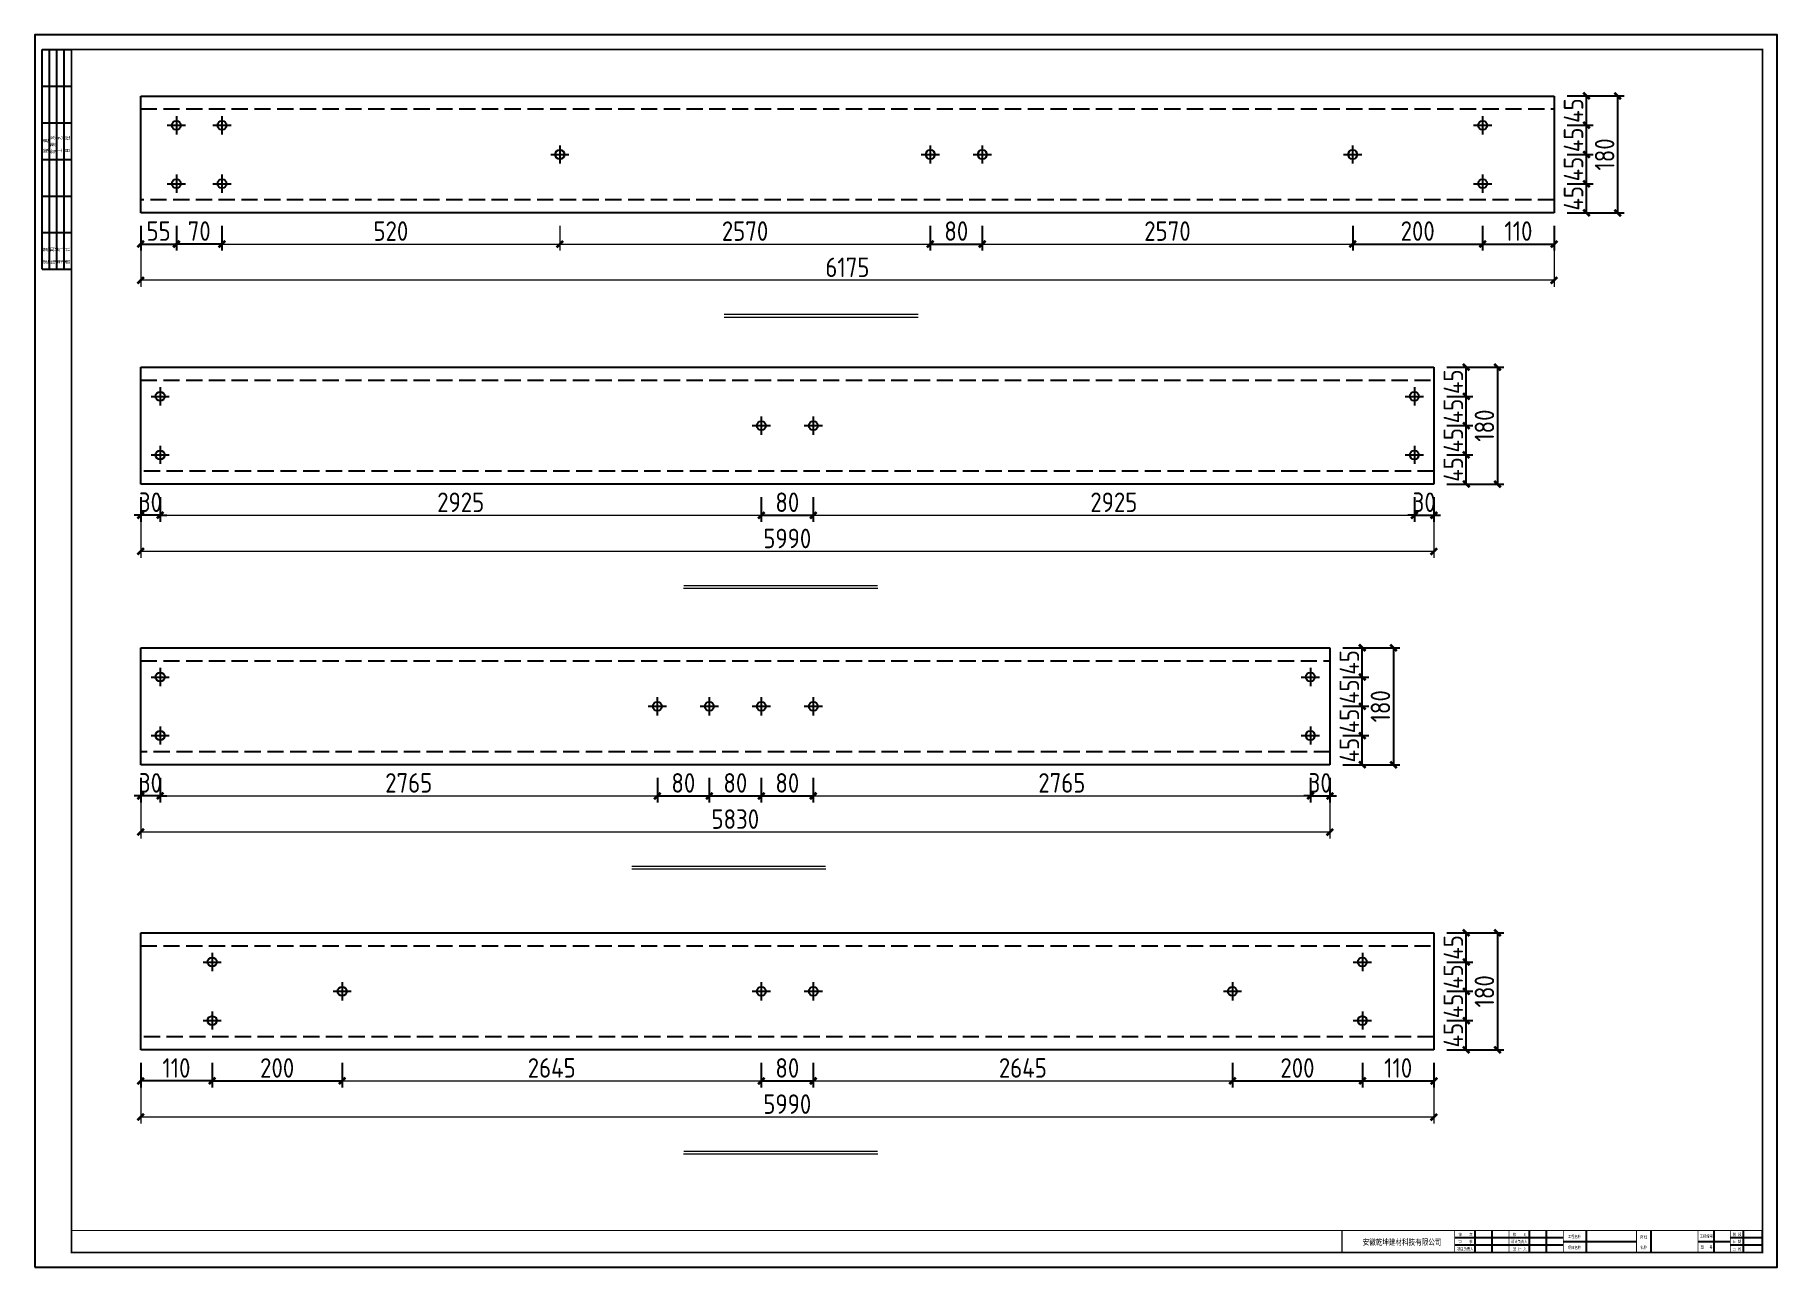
# Model space of a CAD drawing. Extents: x -196983 to 471790, y -783661 to 190401.
# Drawn here: x 317265 to 344076, y -125581 to -106617 of the extents above; entities that cross this region are included whole.
import ezdxf

# ---------------------------------------------------------------- set-up
doc = ezdxf.new("R2010")
doc.units = 0
doc.header["$LTSCALE"] = 1000
doc.header["$MEASUREMENT"] = 0
doc.linetypes.add('DASH', pattern=[0.35, 0.25, -0.1])
doc.layers.add('_TCH_MASK', color=7, linetype='Continuous')
doc.layers.add('PUB_TITLE', color=4, linetype='Continuous')
doc.styles.get("Standard").update_dxf_attribs({"font": 'gbenor.shx', "bigfont": 'gbcbig.shx'})
doc.styles.add('图框', font='')
doc.styles.get('图框').set_extended_font_data('SimSun')
doc.dimstyles.get("Standard").update_dxf_attribs({"dimscale": 100, "dimtxt": 3.5, "dimasz": 1, "dimexe": 2.5, "dimexo": 3, "dimgap": 1.5, "dimtad": 1, "dimdec": 0, "dimzin": 0, "dimdsep": 46, "dimtxsty": 'Standard', "dimblk": 'ARCHTICK', "dimcen": 0.09, "dimadec": 0, "dimazin": 0, "dimtfac": 1, "dimtdec": 0, "dimtix": 1, "dimtmove": 2, "dimatfit": 3, "dimfxl": 1, "dimtolj": 1, "dimtzin": 0, "dimarcsym": 0})

msp = doc.modelspace()

# ---------------------------------------------------------------- texts
at = {"layer": '_TCH_MASK', "lineweight": 15, "char_height": 300, "attachment_point": 5}
for s, insert in [('\\A1;520', (322743.6, -109637.4)), ('\\A1;2570', (328193.6, -109637.4)), ('\\A1;2570', (334693.6, -109637.4)), ('\\A1;6175', (329768.6, -110194.5)), ('\\A1;2925', (323818.6, -113810.2)), ('\\A1;2925', (333868.6, -113810.2)), ('\\A1;5990', (328843.6, -114367.4)), ('\\A1;2765', (323018.6, -118128.7)), ('\\A1;2765', (333068.6, -118128.7)), ('\\A1;5830', (328043.6, -118685.8)), ('\\A1;2645', (325218.6, -122514.5)), ('\\A1;2645', (332468.6, -122514.5)), ('\\A1;5990', (328843.6, -123071.7))]:
    msp.add_mtext(s, dxfattribs=dict(at, insert=insert))

# ---------------------------------------------------------------- blocks, each defined once
blk = doc.blocks.new('_ArchTick')
at = {"color": 0, "linetype": 'ByBlock', "const_width": 0.4}
blk.add_lwpolyline([(-0.5, -0.5), (0.5, 0.5)], dxfattribs=at)
blk = doc.blocks.new('*D1322')
at = {"layer": '_TCH_MASK', "color": 0, "lineweight": -2}
for p, q in [((318894, -109558), (318894, -109937)), ((319444, -109558), (319444, -109937)), ((318894, -109837), (319444, -109837))]:
    blk.add_line(p, q, dxfattribs=at)
at = {"layer": 'Defpoints', "color": 0}
for p in [(318894, -109358), (319444, -109358), (319444, -109837)]:
    blk.add_point(p, dxfattribs=at)
at = {"layer": '_TCH_MASK', "color": 0, "lineweight": -2, "xscale": 100, "yscale": 100, "zscale": 100, "rotation": 180}
blk.add_blockref('_ArchTick', (318894, -109837), dxfattribs=at)
at = {"layer": '_TCH_MASK', "color": 0, "lineweight": -2, "xscale": 100, "yscale": 100, "zscale": 100}
blk.add_blockref('_ArchTick', (319444, -109837), dxfattribs=at)
at = {"layer": '_TCH_MASK', "color": 0, "lineweight": 15, "insert": (319169, -109637), "char_height": 300, "attachment_point": 5}
blk.add_mtext('\\A1;55', dxfattribs=at)
blk = doc.blocks.new('*D1323')
at = {"layer": '_TCH_MASK', "color": 0, "lineweight": -2}
for p, q in [((331044, -109558), (331044, -109937)), ((331844, -109558), (331844, -109937)), ((331044, -109837), (331844, -109837))]:
    blk.add_line(p, q, dxfattribs=at)
at = {"layer": 'Defpoints', "color": 0}
for p in [(331044, -109358), (331844, -109358), (331844, -109837)]:
    blk.add_point(p, dxfattribs=at)
at = {"layer": '_TCH_MASK', "color": 0, "lineweight": -2, "xscale": 100, "yscale": 100, "zscale": 100, "rotation": 180}
blk.add_blockref('_ArchTick', (331044, -109837), dxfattribs=at)
at = {"layer": '_TCH_MASK', "color": 0, "lineweight": -2, "xscale": 100, "yscale": 100, "zscale": 100}
blk.add_blockref('_ArchTick', (331844, -109837), dxfattribs=at)
at = {"layer": '_TCH_MASK', "color": 0, "lineweight": 15, "insert": (331444, -109637), "char_height": 300, "attachment_point": 5}
blk.add_mtext('\\A1;80', dxfattribs=at)
blk = doc.blocks.new('*D1324')
at = {"layer": '_TCH_MASK', "color": 0, "lineweight": -2}
for p, q in [((337544, -109558), (337544, -109937)), ((339544, -109558), (339544, -109937)), ((337544, -109837), (339544, -109837))]:
    blk.add_line(p, q, dxfattribs=at)
at = {"layer": 'Defpoints', "color": 0}
for p in [(337544, -109358), (339544, -109358), (339544, -109837)]:
    blk.add_point(p, dxfattribs=at)
at = {"layer": '_TCH_MASK', "color": 0, "lineweight": -2, "xscale": 100, "yscale": 100, "zscale": 100, "rotation": 180}
blk.add_blockref('_ArchTick', (337544, -109837), dxfattribs=at)
at = {"layer": '_TCH_MASK', "color": 0, "lineweight": -2, "xscale": 100, "yscale": 100, "zscale": 100}
blk.add_blockref('_ArchTick', (339544, -109837), dxfattribs=at)
at = {"layer": '_TCH_MASK', "color": 0, "lineweight": 15, "insert": (338544, -109637), "char_height": 300, "attachment_point": 5}
blk.add_mtext('\\A1;200', dxfattribs=at)
blk = doc.blocks.new('*D1430')
at = {"layer": '_TCH_MASK', "color": 0, "lineweight": -2}
for p, q in [((339544, -109558), (339544, -109937)), ((340644, -109558), (340644, -109937)), ((339544, -109837), (340644, -109837))]:
    blk.add_line(p, q, dxfattribs=at)
at = {"layer": 'Defpoints', "color": 0}
for p in [(339544, -109358), (340644, -109358), (340644, -109837)]:
    blk.add_point(p, dxfattribs=at)
at = {"layer": '_TCH_MASK', "color": 0, "lineweight": -2, "xscale": 100, "yscale": 100, "zscale": 100, "rotation": 180}
blk.add_blockref('_ArchTick', (339544, -109837), dxfattribs=at)
at = {"layer": '_TCH_MASK', "color": 0, "lineweight": -2, "xscale": 100, "yscale": 100, "zscale": 100}
blk.add_blockref('_ArchTick', (340644, -109837), dxfattribs=at)
at = {"layer": '_TCH_MASK', "color": 0, "lineweight": 15, "insert": (340094, -109637), "char_height": 300, "attachment_point": 5}
blk.add_mtext('\\A1;110', dxfattribs=at)
blk = doc.blocks.new('*D1325')
at = {"layer": '_TCH_MASK', "color": 0, "lineweight": -2}
for p, q in [((340844, -108908), (341242, -108908)), ((341142, -109358), (341142, -108908)), ((340844, -109358), (341242, -109358))]:
    blk.add_line(p, q, dxfattribs=at)
at = {"layer": 'Defpoints', "color": 0}
for p in [(340644, -108908), (341142, -108908), (340644, -109358)]:
    blk.add_point(p, dxfattribs=at)
at = {"layer": '_TCH_MASK', "color": 0, "lineweight": -2, "xscale": 100, "yscale": 100, "zscale": 100}
for p, rotation in [((341142, -108908), 90), ((341142, -109358), 270)]:
    blk.add_blockref('_ArchTick', p, dxfattribs=dict(at, rotation=rotation))
at = {"layer": '_TCH_MASK', "color": 0, "lineweight": 15, "insert": (340942, -109133), "char_height": 300, "attachment_point": 5, "rotation": 90}
blk.add_mtext('\\A1;45', dxfattribs=at)
blk = doc.blocks.new('*D1431')
at = {"layer": '_TCH_MASK', "color": 0, "lineweight": -2}
for p, q in [((340844, -108458), (341242, -108458)), ((341142, -108908), (341142, -108458)), ((340844, -108908), (341242, -108908))]:
    blk.add_line(p, q, dxfattribs=at)
at = {"layer": 'Defpoints', "color": 0}
for p in [(340644, -108458), (341142, -108458), (340644, -108908)]:
    blk.add_point(p, dxfattribs=at)
at = {"layer": '_TCH_MASK', "color": 0, "lineweight": -2, "xscale": 100, "yscale": 100, "zscale": 100}
for p, rotation in [((341142, -108458), 90), ((341142, -108908), 270)]:
    blk.add_blockref('_ArchTick', p, dxfattribs=dict(at, rotation=rotation))
at = {"layer": '_TCH_MASK', "color": 0, "lineweight": 15, "insert": (340942, -108683), "char_height": 300, "attachment_point": 5, "rotation": 90}
blk.add_mtext('\\A1;45', dxfattribs=at)
blk = doc.blocks.new('*D1432')
at = {"layer": '_TCH_MASK', "color": 0, "lineweight": -2}
for p, q in [((340844, -108008), (341242, -108008)), ((341142, -108458), (341142, -108008)), ((340844, -108458), (341242, -108458))]:
    blk.add_line(p, q, dxfattribs=at)
at = {"layer": 'Defpoints', "color": 0}
for p in [(340644, -108008), (341142, -108008), (340644, -108458)]:
    blk.add_point(p, dxfattribs=at)
at = {"layer": '_TCH_MASK', "color": 0, "lineweight": -2, "xscale": 100, "yscale": 100, "zscale": 100}
for p, rotation in [((341142, -108008), 90), ((341142, -108458), 270)]:
    blk.add_blockref('_ArchTick', p, dxfattribs=dict(at, rotation=rotation))
at = {"layer": '_TCH_MASK', "color": 0, "lineweight": 15, "insert": (340942, -108233), "char_height": 300, "attachment_point": 5, "rotation": 90}
blk.add_mtext('\\A1;45', dxfattribs=at)
blk = doc.blocks.new('*D1433')
at = {"layer": '_TCH_MASK', "color": 0, "lineweight": -2}
for p, q in [((340844, -107558), (341242, -107558)), ((341142, -108008), (341142, -107558)), ((340844, -108008), (341242, -108008))]:
    blk.add_line(p, q, dxfattribs=at)
at = {"layer": 'Defpoints', "color": 0}
for p in [(340644, -107558), (341142, -107558), (340644, -108008)]:
    blk.add_point(p, dxfattribs=at)
at = {"layer": '_TCH_MASK', "color": 0, "lineweight": -2, "xscale": 100, "yscale": 100, "zscale": 100}
for p, rotation in [((341142, -107558), 90), ((341142, -108008), 270)]:
    blk.add_blockref('_ArchTick', p, dxfattribs=dict(at, rotation=rotation))
at = {"layer": '_TCH_MASK', "color": 0, "lineweight": 15, "insert": (340942, -107783), "char_height": 300, "attachment_point": 5, "rotation": 90}
blk.add_mtext('\\A1;45', dxfattribs=at)
blk = doc.blocks.new('*D1434')
at = {"layer": '_TCH_MASK', "color": 0, "lineweight": -2}
for p, q in [((340844, -107558), (341721, -107558)), ((341621, -107558), (341621, -109358)), ((340844, -109358), (341721, -109358))]:
    blk.add_line(p, q, dxfattribs=at)
at = {"layer": 'Defpoints', "color": 0}
for p in [(340644, -107558), (340644, -109358), (341621, -109358)]:
    blk.add_point(p, dxfattribs=at)
at = {"layer": '_TCH_MASK', "color": 0, "lineweight": -2, "xscale": 100, "yscale": 100, "zscale": 100}
for p, rotation in [((341621, -107558), 90), ((341621, -109358), 270)]:
    blk.add_blockref('_ArchTick', p, dxfattribs=dict(at, rotation=rotation))
at = {"layer": '_TCH_MASK', "color": 0, "lineweight": 15, "insert": (341421, -108458), "char_height": 300, "attachment_point": 5, "rotation": 90}
blk.add_mtext('\\A1;180', dxfattribs=at)
blk = doc.blocks.new('*D1326')
at = {"layer": '_TCH_MASK', "color": 0, "lineweight": -2}
for p, q in [((319444, -109558), (319444, -109937)), ((320144, -109558), (320144, -109937)), ((320144, -109837), (319444, -109837))]:
    blk.add_line(p, q, dxfattribs=at)
at = {"layer": 'Defpoints', "color": 0}
for p in [(319444, -109358), (320144, -109358), (319444, -109837)]:
    blk.add_point(p, dxfattribs=at)
at = {"layer": '_TCH_MASK', "color": 0, "lineweight": -2, "xscale": 100, "yscale": 100, "zscale": 100, "rotation": 180}
blk.add_blockref('_ArchTick', (319444, -109837), dxfattribs=at)
at = {"layer": '_TCH_MASK', "color": 0, "lineweight": -2, "xscale": 100, "yscale": 100, "zscale": 100}
blk.add_blockref('_ArchTick', (320144, -109837), dxfattribs=at)
at = {"layer": '_TCH_MASK', "color": 0, "lineweight": 15, "insert": (319794, -109637), "char_height": 300, "attachment_point": 5}
blk.add_mtext('\\A1;70', dxfattribs=at)
blk = doc.blocks.new('*D1317')
at = {"layer": '_TCH_MASK', "color": 0, "lineweight": -2}
for p, q in [((328444, -113731), (328444, -114110)), ((329244, -113731), (329244, -114110)), ((328444, -114010), (329244, -114010))]:
    blk.add_line(p, q, dxfattribs=at)
at = {"layer": 'Defpoints', "color": 0}
for p in [(328444, -113531), (329244, -113531), (329244, -114010)]:
    blk.add_point(p, dxfattribs=at)
at = {"layer": '_TCH_MASK', "color": 0, "lineweight": -2, "xscale": 100, "yscale": 100, "zscale": 100, "rotation": 180}
blk.add_blockref('_ArchTick', (328444, -114010), dxfattribs=at)
at = {"layer": '_TCH_MASK', "color": 0, "lineweight": -2, "xscale": 100, "yscale": 100, "zscale": 100}
blk.add_blockref('_ArchTick', (329244, -114010), dxfattribs=at)
at = {"layer": '_TCH_MASK', "color": 0, "lineweight": 15, "insert": (328844, -113810), "char_height": 300, "attachment_point": 5}
blk.add_mtext('\\A1;80', dxfattribs=at)
blk = doc.blocks.new('*D1425')
at = {"layer": '_TCH_MASK', "color": 0, "lineweight": -2}
for p, q in [((338494, -113731), (338494, -114110)), ((338794, -113731), (338794, -114110)), ((338494, -114010), (338394, -114010)), ((338494, -114010), (338794, -114010)), ((338794, -114010), (338894, -114010))]:
    blk.add_line(p, q, dxfattribs=at)
at = {"layer": 'Defpoints', "color": 0}
for p in [(338494, -113531), (338794, -113531), (338794, -114010)]:
    blk.add_point(p, dxfattribs=at)
at = {"layer": '_TCH_MASK', "color": 0, "lineweight": -2, "xscale": 100, "yscale": 100, "zscale": 100}
blk.add_blockref('_ArchTick', (338494, -114010), dxfattribs=at)
at = {"layer": '_TCH_MASK', "color": 0, "lineweight": -2, "xscale": 100, "yscale": 100, "zscale": 100, "rotation": 180}
blk.add_blockref('_ArchTick', (338794, -114010), dxfattribs=at)
at = {"layer": '_TCH_MASK', "color": 0, "lineweight": 15, "insert": (338644, -113810), "char_height": 300, "attachment_point": 5}
blk.add_mtext('\\A1;30', dxfattribs=at)
blk = doc.blocks.new('*D1318')
at = {"layer": '_TCH_MASK', "color": 0, "lineweight": -2}
for p, q in [((338994, -113081), (339392, -113081)), ((339292, -113531), (339292, -113081)), ((338994, -113531), (339392, -113531))]:
    blk.add_line(p, q, dxfattribs=at)
at = {"layer": 'Defpoints', "color": 0}
for p in [(338794, -113081), (339292, -113081), (338794, -113531)]:
    blk.add_point(p, dxfattribs=at)
at = {"layer": '_TCH_MASK', "color": 0, "lineweight": -2, "xscale": 100, "yscale": 100, "zscale": 100}
for p, rotation in [((339292, -113081), 90), ((339292, -113531), 270)]:
    blk.add_blockref('_ArchTick', p, dxfattribs=dict(at, rotation=rotation))
at = {"layer": '_TCH_MASK', "color": 0, "lineweight": 15, "insert": (339092, -113306), "char_height": 300, "attachment_point": 5, "rotation": 90}
blk.add_mtext('\\A1;45', dxfattribs=at)
blk = doc.blocks.new('*D1426')
at = {"layer": '_TCH_MASK', "color": 0, "lineweight": -2}
for p, q in [((338994, -112631), (339392, -112631)), ((339292, -113081), (339292, -112631)), ((338994, -113081), (339392, -113081))]:
    blk.add_line(p, q, dxfattribs=at)
at = {"layer": 'Defpoints', "color": 0}
for p in [(338794, -112631), (339292, -112631), (338794, -113081)]:
    blk.add_point(p, dxfattribs=at)
at = {"layer": '_TCH_MASK', "color": 0, "lineweight": -2, "xscale": 100, "yscale": 100, "zscale": 100}
for p, rotation in [((339292, -112631), 90), ((339292, -113081), 270)]:
    blk.add_blockref('_ArchTick', p, dxfattribs=dict(at, rotation=rotation))
at = {"layer": '_TCH_MASK', "color": 0, "lineweight": 15, "insert": (339092, -112856), "char_height": 300, "attachment_point": 5, "rotation": 90}
blk.add_mtext('\\A1;45', dxfattribs=at)
blk = doc.blocks.new('*D1427')
at = {"layer": '_TCH_MASK', "color": 0, "lineweight": -2}
for p, q in [((338994, -112181), (339392, -112181)), ((339292, -112631), (339292, -112181)), ((338994, -112631), (339392, -112631))]:
    blk.add_line(p, q, dxfattribs=at)
at = {"layer": 'Defpoints', "color": 0}
for p in [(338794, -112181), (339292, -112181), (338794, -112631)]:
    blk.add_point(p, dxfattribs=at)
at = {"layer": '_TCH_MASK', "color": 0, "lineweight": -2, "xscale": 100, "yscale": 100, "zscale": 100}
for p, rotation in [((339292, -112181), 90), ((339292, -112631), 270)]:
    blk.add_blockref('_ArchTick', p, dxfattribs=dict(at, rotation=rotation))
at = {"layer": '_TCH_MASK', "color": 0, "lineweight": 15, "insert": (339092, -112406), "char_height": 300, "attachment_point": 5, "rotation": 90}
blk.add_mtext('\\A1;45', dxfattribs=at)
blk = doc.blocks.new('*D1428')
at = {"layer": '_TCH_MASK', "color": 0, "lineweight": -2}
for p, q in [((338994, -111731), (339392, -111731)), ((339292, -112181), (339292, -111731)), ((338994, -112181), (339392, -112181))]:
    blk.add_line(p, q, dxfattribs=at)
at = {"layer": 'Defpoints', "color": 0}
for p in [(338794, -111731), (339292, -111731), (338794, -112181)]:
    blk.add_point(p, dxfattribs=at)
at = {"layer": '_TCH_MASK', "color": 0, "lineweight": -2, "xscale": 100, "yscale": 100, "zscale": 100}
for p, rotation in [((339292, -111731), 90), ((339292, -112181), 270)]:
    blk.add_blockref('_ArchTick', p, dxfattribs=dict(at, rotation=rotation))
at = {"layer": '_TCH_MASK', "color": 0, "lineweight": 15, "insert": (339092, -111956), "char_height": 300, "attachment_point": 5, "rotation": 90}
blk.add_mtext('\\A1;45', dxfattribs=at)
blk = doc.blocks.new('*D1429')
at = {"layer": '_TCH_MASK', "color": 0, "lineweight": -2}
for p, q in [((338994, -111731), (339871, -111731)), ((339771, -111731), (339771, -113531)), ((338994, -113531), (339871, -113531))]:
    blk.add_line(p, q, dxfattribs=at)
at = {"layer": 'Defpoints', "color": 0}
for p in [(338794, -111731), (338794, -113531), (339771, -113531)]:
    blk.add_point(p, dxfattribs=at)
at = {"layer": '_TCH_MASK', "color": 0, "lineweight": -2, "xscale": 100, "yscale": 100, "zscale": 100}
for p, rotation in [((339771, -111731), 90), ((339771, -113531), 270)]:
    blk.add_blockref('_ArchTick', p, dxfattribs=dict(at, rotation=rotation))
at = {"layer": '_TCH_MASK', "color": 0, "lineweight": 15, "insert": (339571, -112631), "char_height": 300, "attachment_point": 5, "rotation": 90}
blk.add_mtext('\\A1;180', dxfattribs=at)
blk = doc.blocks.new('*D1319')
at = {"layer": '_TCH_MASK', "color": 0, "lineweight": -2}
for p, q in [((318894, -113731), (318894, -114110)), ((319194, -113731), (319194, -114110)), ((318894, -114010), (318794, -114010)), ((319194, -114010), (318894, -114010)), ((319194, -114010), (319294, -114010))]:
    blk.add_line(p, q, dxfattribs=at)
at = {"layer": 'Defpoints', "color": 0}
for p in [(318894, -113531), (319194, -113531), (318894, -114010)]:
    blk.add_point(p, dxfattribs=at)
at = {"layer": '_TCH_MASK', "color": 0, "lineweight": -2, "xscale": 100, "yscale": 100, "zscale": 100}
blk.add_blockref('_ArchTick', (318894, -114010), dxfattribs=at)
at = {"layer": '_TCH_MASK', "color": 0, "lineweight": -2, "xscale": 100, "yscale": 100, "zscale": 100, "rotation": 180}
blk.add_blockref('_ArchTick', (319194, -114010), dxfattribs=at)
at = {"layer": '_TCH_MASK', "color": 0, "lineweight": 15, "insert": (319044, -113810), "char_height": 300, "attachment_point": 5}
blk.add_mtext('\\A1;30', dxfattribs=at)
blk = doc.blocks.new('*D1327')
at = {"layer": '_TCH_MASK', "color": 0, "lineweight": -2}
for p, q in [((327644, -118050), (327644, -118429)), ((328444, -118050), (328444, -118429)), ((327644, -118329), (328444, -118329))]:
    blk.add_line(p, q, dxfattribs=at)
at = {"layer": 'Defpoints', "color": 0}
for p in [(327644, -117850), (328444, -117850), (328444, -118329)]:
    blk.add_point(p, dxfattribs=at)
at = {"layer": '_TCH_MASK', "color": 0, "lineweight": -2, "xscale": 100, "yscale": 100, "zscale": 100, "rotation": 180}
blk.add_blockref('_ArchTick', (327644, -118329), dxfattribs=at)
at = {"layer": '_TCH_MASK', "color": 0, "lineweight": -2, "xscale": 100, "yscale": 100, "zscale": 100}
blk.add_blockref('_ArchTick', (328444, -118329), dxfattribs=at)
at = {"layer": '_TCH_MASK', "color": 0, "lineweight": 15, "insert": (328044, -118129), "char_height": 300, "attachment_point": 5}
blk.add_mtext('\\A1;80', dxfattribs=at)
blk = doc.blocks.new('*D1435')
at = {"layer": '_TCH_MASK', "color": 0, "lineweight": -2}
for p, q in [((336894, -118050), (336894, -118429)), ((337194, -118050), (337194, -118429)), ((336894, -118329), (336794, -118329)), ((336894, -118329), (337194, -118329)), ((337194, -118329), (337294, -118329))]:
    blk.add_line(p, q, dxfattribs=at)
at = {"layer": 'Defpoints', "color": 0}
for p in [(336894, -117850), (337194, -117850), (337194, -118329)]:
    blk.add_point(p, dxfattribs=at)
at = {"layer": '_TCH_MASK', "color": 0, "lineweight": -2, "xscale": 100, "yscale": 100, "zscale": 100}
blk.add_blockref('_ArchTick', (336894, -118329), dxfattribs=at)
at = {"layer": '_TCH_MASK', "color": 0, "lineweight": -2, "xscale": 100, "yscale": 100, "zscale": 100, "rotation": 180}
blk.add_blockref('_ArchTick', (337194, -118329), dxfattribs=at)
at = {"layer": '_TCH_MASK', "color": 0, "lineweight": 15, "insert": (337044, -118129), "char_height": 300, "attachment_point": 5}
blk.add_mtext('\\A1;30', dxfattribs=at)
blk = doc.blocks.new('*D1328')
at = {"layer": '_TCH_MASK', "color": 0, "lineweight": -2}
for p, q in [((337394, -117400), (337792, -117400)), ((337692, -117850), (337692, -117400)), ((337394, -117850), (337792, -117850))]:
    blk.add_line(p, q, dxfattribs=at)
at = {"layer": 'Defpoints', "color": 0}
for p in [(337194, -117400), (337692, -117400), (337194, -117850)]:
    blk.add_point(p, dxfattribs=at)
at = {"layer": '_TCH_MASK', "color": 0, "lineweight": -2, "xscale": 100, "yscale": 100, "zscale": 100}
for p, rotation in [((337692, -117400), 90), ((337692, -117850), 270)]:
    blk.add_blockref('_ArchTick', p, dxfattribs=dict(at, rotation=rotation))
at = {"layer": '_TCH_MASK', "color": 0, "lineweight": 15, "insert": (337492, -117625), "char_height": 300, "attachment_point": 5, "rotation": 90}
blk.add_mtext('\\A1;45', dxfattribs=at)
blk = doc.blocks.new('*D1436')
at = {"layer": '_TCH_MASK', "color": 0, "lineweight": -2}
for p, q in [((337394, -116950), (337792, -116950)), ((337692, -117400), (337692, -116950)), ((337394, -117400), (337792, -117400))]:
    blk.add_line(p, q, dxfattribs=at)
at = {"layer": 'Defpoints', "color": 0}
for p in [(337194, -116950), (337692, -116950), (337194, -117400)]:
    blk.add_point(p, dxfattribs=at)
at = {"layer": '_TCH_MASK', "color": 0, "lineweight": -2, "xscale": 100, "yscale": 100, "zscale": 100}
for p, rotation in [((337692, -116950), 90), ((337692, -117400), 270)]:
    blk.add_blockref('_ArchTick', p, dxfattribs=dict(at, rotation=rotation))
at = {"layer": '_TCH_MASK', "color": 0, "lineweight": 15, "insert": (337492, -117175), "char_height": 300, "attachment_point": 5, "rotation": 90}
blk.add_mtext('\\A1;45', dxfattribs=at)
blk = doc.blocks.new('*D1437')
at = {"layer": '_TCH_MASK', "color": 0, "lineweight": -2}
for p, q in [((337394, -116500), (337792, -116500)), ((337692, -116950), (337692, -116500)), ((337394, -116950), (337792, -116950))]:
    blk.add_line(p, q, dxfattribs=at)
at = {"layer": 'Defpoints', "color": 0}
for p in [(337194, -116500), (337692, -116500), (337194, -116950)]:
    blk.add_point(p, dxfattribs=at)
at = {"layer": '_TCH_MASK', "color": 0, "lineweight": -2, "xscale": 100, "yscale": 100, "zscale": 100}
for p, rotation in [((337692, -116500), 90), ((337692, -116950), 270)]:
    blk.add_blockref('_ArchTick', p, dxfattribs=dict(at, rotation=rotation))
at = {"layer": '_TCH_MASK', "color": 0, "lineweight": 15, "insert": (337492, -116725), "char_height": 300, "attachment_point": 5, "rotation": 90}
blk.add_mtext('\\A1;45', dxfattribs=at)
blk = doc.blocks.new('*D1438')
at = {"layer": '_TCH_MASK', "color": 0, "lineweight": -2}
for p, q in [((337394, -116050), (337792, -116050)), ((337692, -116500), (337692, -116050)), ((337394, -116500), (337792, -116500))]:
    blk.add_line(p, q, dxfattribs=at)
at = {"layer": 'Defpoints', "color": 0}
for p in [(337194, -116050), (337692, -116050), (337194, -116500)]:
    blk.add_point(p, dxfattribs=at)
at = {"layer": '_TCH_MASK', "color": 0, "lineweight": -2, "xscale": 100, "yscale": 100, "zscale": 100}
for p, rotation in [((337692, -116050), 90), ((337692, -116500), 270)]:
    blk.add_blockref('_ArchTick', p, dxfattribs=dict(at, rotation=rotation))
at = {"layer": '_TCH_MASK', "color": 0, "lineweight": 15, "insert": (337492, -116275), "char_height": 300, "attachment_point": 5, "rotation": 90}
blk.add_mtext('\\A1;45', dxfattribs=at)
blk = doc.blocks.new('*D1439')
at = {"layer": '_TCH_MASK', "color": 0, "lineweight": -2}
for p, q in [((337394, -116050), (338271, -116050)), ((338171, -116050), (338171, -117850)), ((337394, -117850), (338271, -117850))]:
    blk.add_line(p, q, dxfattribs=at)
at = {"layer": 'Defpoints', "color": 0}
for p in [(337194, -116050), (337194, -117850), (338171, -117850)]:
    blk.add_point(p, dxfattribs=at)
at = {"layer": '_TCH_MASK', "color": 0, "lineweight": -2, "xscale": 100, "yscale": 100, "zscale": 100}
for p, rotation in [((338171, -116050), 90), ((338171, -117850), 270)]:
    blk.add_blockref('_ArchTick', p, dxfattribs=dict(at, rotation=rotation))
at = {"layer": '_TCH_MASK', "color": 0, "lineweight": 15, "insert": (337971, -116950), "char_height": 300, "attachment_point": 5, "rotation": 90}
blk.add_mtext('\\A1;180', dxfattribs=at)
blk = doc.blocks.new('*D1329')
at = {"layer": '_TCH_MASK', "color": 0, "lineweight": -2}
for p, q in [((318894, -118050), (318894, -118429)), ((319194, -118050), (319194, -118429)), ((318894, -118329), (318794, -118329)), ((319194, -118329), (318894, -118329)), ((319194, -118329), (319294, -118329))]:
    blk.add_line(p, q, dxfattribs=at)
at = {"layer": 'Defpoints', "color": 0}
for p in [(318894, -117850), (319194, -117850), (318894, -118329)]:
    blk.add_point(p, dxfattribs=at)
at = {"layer": '_TCH_MASK', "color": 0, "lineweight": -2, "xscale": 100, "yscale": 100, "zscale": 100}
blk.add_blockref('_ArchTick', (318894, -118329), dxfattribs=at)
at = {"layer": '_TCH_MASK', "color": 0, "lineweight": -2, "xscale": 100, "yscale": 100, "zscale": 100, "rotation": 180}
blk.add_blockref('_ArchTick', (319194, -118329), dxfattribs=at)
at = {"layer": '_TCH_MASK', "color": 0, "lineweight": 15, "insert": (319044, -118129), "char_height": 300, "attachment_point": 5}
blk.add_mtext('\\A1;30', dxfattribs=at)
blk = doc.blocks.new('*D1330')
at = {"layer": '_TCH_MASK', "color": 0, "lineweight": -2}
for p, q in [((326844, -118050), (326844, -118429)), ((327644, -118050), (327644, -118429)), ((326844, -118329), (327644, -118329))]:
    blk.add_line(p, q, dxfattribs=at)
at = {"layer": 'Defpoints', "color": 0}
for p in [(326844, -117850), (327644, -117850), (327644, -118329)]:
    blk.add_point(p, dxfattribs=at)
at = {"layer": '_TCH_MASK', "color": 0, "lineweight": -2, "xscale": 100, "yscale": 100, "zscale": 100, "rotation": 180}
blk.add_blockref('_ArchTick', (326844, -118329), dxfattribs=at)
at = {"layer": '_TCH_MASK', "color": 0, "lineweight": -2, "xscale": 100, "yscale": 100, "zscale": 100}
blk.add_blockref('_ArchTick', (327644, -118329), dxfattribs=at)
at = {"layer": '_TCH_MASK', "color": 0, "lineweight": 15, "insert": (327244, -118129), "char_height": 300, "attachment_point": 5}
blk.add_mtext('\\A1;80', dxfattribs=at)
blk = doc.blocks.new('*D1331')
at = {"layer": '_TCH_MASK', "color": 0, "lineweight": -2}
for p, q in [((328444, -118050), (328444, -118429)), ((329244, -118050), (329244, -118429)), ((328444, -118329), (329244, -118329))]:
    blk.add_line(p, q, dxfattribs=at)
at = {"layer": 'Defpoints', "color": 0}
for p in [(328444, -117850), (329244, -117850), (329244, -118329)]:
    blk.add_point(p, dxfattribs=at)
at = {"layer": '_TCH_MASK', "color": 0, "lineweight": -2, "xscale": 100, "yscale": 100, "zscale": 100, "rotation": 180}
blk.add_blockref('_ArchTick', (328444, -118329), dxfattribs=at)
at = {"layer": '_TCH_MASK', "color": 0, "lineweight": -2, "xscale": 100, "yscale": 100, "zscale": 100}
blk.add_blockref('_ArchTick', (329244, -118329), dxfattribs=at)
at = {"layer": '_TCH_MASK', "color": 0, "lineweight": 15, "insert": (328844, -118129), "char_height": 300, "attachment_point": 5}
blk.add_mtext('\\A1;80', dxfattribs=at)
blk = doc.blocks.new('*D1332')
at = {"layer": '_TCH_MASK', "color": 0, "lineweight": -2}
for p, q in [((319994, -122436), (319994, -122815)), ((321994, -122436), (321994, -122815)), ((319994, -122715), (321994, -122715))]:
    blk.add_line(p, q, dxfattribs=at)
at = {"layer": 'Defpoints', "color": 0}
for p in [(319994, -122236), (321994, -122236), (321994, -122715)]:
    blk.add_point(p, dxfattribs=at)
at = {"layer": '_TCH_MASK', "color": 0, "lineweight": -2, "xscale": 100, "yscale": 100, "zscale": 100, "rotation": 180}
blk.add_blockref('_ArchTick', (319994, -122715), dxfattribs=at)
at = {"layer": '_TCH_MASK', "color": 0, "lineweight": -2, "xscale": 100, "yscale": 100, "zscale": 100}
blk.add_blockref('_ArchTick', (321994, -122715), dxfattribs=at)
at = {"layer": '_TCH_MASK', "color": 0, "lineweight": 15, "insert": (320994, -122515), "char_height": 300, "attachment_point": 5}
blk.add_mtext('\\A1;200', dxfattribs=at)
blk = doc.blocks.new('*D1333')
at = {"layer": '_TCH_MASK', "color": 0, "lineweight": -2}
for p, q in [((328444, -122436), (328444, -122815)), ((329244, -122436), (329244, -122815)), ((328444, -122715), (329244, -122715))]:
    blk.add_line(p, q, dxfattribs=at)
at = {"layer": 'Defpoints', "color": 0}
for p in [(328444, -122236), (329244, -122236), (329244, -122715)]:
    blk.add_point(p, dxfattribs=at)
at = {"layer": '_TCH_MASK', "color": 0, "lineweight": -2, "xscale": 100, "yscale": 100, "zscale": 100, "rotation": 180}
blk.add_blockref('_ArchTick', (328444, -122715), dxfattribs=at)
at = {"layer": '_TCH_MASK', "color": 0, "lineweight": -2, "xscale": 100, "yscale": 100, "zscale": 100}
blk.add_blockref('_ArchTick', (329244, -122715), dxfattribs=at)
at = {"layer": '_TCH_MASK', "color": 0, "lineweight": 15, "insert": (328844, -122515), "char_height": 300, "attachment_point": 5}
blk.add_mtext('\\A1;80', dxfattribs=at)
blk = doc.blocks.new('*D1334')
at = {"layer": '_TCH_MASK', "color": 0, "lineweight": -2}
for p, q in [((335694, -122436), (335694, -122815)), ((337694, -122436), (337694, -122815)), ((335694, -122715), (337694, -122715))]:
    blk.add_line(p, q, dxfattribs=at)
at = {"layer": 'Defpoints', "color": 0}
for p in [(335694, -122236), (337694, -122236), (337694, -122715)]:
    blk.add_point(p, dxfattribs=at)
at = {"layer": '_TCH_MASK', "color": 0, "lineweight": -2, "xscale": 100, "yscale": 100, "zscale": 100, "rotation": 180}
blk.add_blockref('_ArchTick', (335694, -122715), dxfattribs=at)
at = {"layer": '_TCH_MASK', "color": 0, "lineweight": -2, "xscale": 100, "yscale": 100, "zscale": 100}
blk.add_blockref('_ArchTick', (337694, -122715), dxfattribs=at)
at = {"layer": '_TCH_MASK', "color": 0, "lineweight": 15, "insert": (336694, -122515), "char_height": 300, "attachment_point": 5}
blk.add_mtext('\\A1;200', dxfattribs=at)
blk = doc.blocks.new('*D1440')
at = {"layer": '_TCH_MASK', "color": 0, "lineweight": -2}
for p, q in [((337694, -122436), (337694, -122815)), ((338794, -122436), (338794, -122815)), ((337694, -122715), (338794, -122715))]:
    blk.add_line(p, q, dxfattribs=at)
at = {"layer": 'Defpoints', "color": 0}
for p in [(337694, -122236), (338794, -122236), (338794, -122715)]:
    blk.add_point(p, dxfattribs=at)
at = {"layer": '_TCH_MASK', "color": 0, "lineweight": -2, "xscale": 100, "yscale": 100, "zscale": 100, "rotation": 180}
blk.add_blockref('_ArchTick', (337694, -122715), dxfattribs=at)
at = {"layer": '_TCH_MASK', "color": 0, "lineweight": -2, "xscale": 100, "yscale": 100, "zscale": 100}
blk.add_blockref('_ArchTick', (338794, -122715), dxfattribs=at)
at = {"layer": '_TCH_MASK', "color": 0, "lineweight": 15, "insert": (338244, -122515), "char_height": 300, "attachment_point": 5}
blk.add_mtext('\\A1;110', dxfattribs=at)
blk = doc.blocks.new('*D1335')
at = {"layer": '_TCH_MASK', "color": 0, "lineweight": -2}
for p, q in [((338994, -121786), (339392, -121786)), ((339292, -122236), (339292, -121786)), ((338994, -122236), (339392, -122236))]:
    blk.add_line(p, q, dxfattribs=at)
at = {"layer": 'Defpoints', "color": 0}
for p in [(338794, -121786), (339292, -121786), (338794, -122236)]:
    blk.add_point(p, dxfattribs=at)
at = {"layer": '_TCH_MASK', "color": 0, "lineweight": -2, "xscale": 100, "yscale": 100, "zscale": 100}
for p, rotation in [((339292, -121786), 90), ((339292, -122236), 270)]:
    blk.add_blockref('_ArchTick', p, dxfattribs=dict(at, rotation=rotation))
at = {"layer": '_TCH_MASK', "color": 0, "lineweight": 15, "insert": (339092, -122011), "char_height": 300, "attachment_point": 5, "rotation": 90}
blk.add_mtext('\\A1;45', dxfattribs=at)
blk = doc.blocks.new('*D1441')
at = {"layer": '_TCH_MASK', "color": 0, "lineweight": -2}
for p, q in [((338994, -121336), (339392, -121336)), ((339292, -121786), (339292, -121336)), ((338994, -121786), (339392, -121786))]:
    blk.add_line(p, q, dxfattribs=at)
at = {"layer": 'Defpoints', "color": 0}
for p in [(338794, -121336), (339292, -121336), (338794, -121786)]:
    blk.add_point(p, dxfattribs=at)
at = {"layer": '_TCH_MASK', "color": 0, "lineweight": -2, "xscale": 100, "yscale": 100, "zscale": 100}
for p, rotation in [((339292, -121336), 90), ((339292, -121786), 270)]:
    blk.add_blockref('_ArchTick', p, dxfattribs=dict(at, rotation=rotation))
at = {"layer": '_TCH_MASK', "color": 0, "lineweight": 15, "insert": (339092, -121561), "char_height": 300, "attachment_point": 5, "rotation": 90}
blk.add_mtext('\\A1;45', dxfattribs=at)
blk = doc.blocks.new('*D1442')
at = {"layer": '_TCH_MASK', "color": 0, "lineweight": -2}
for p, q in [((338994, -120886), (339392, -120886)), ((339292, -121336), (339292, -120886)), ((338994, -121336), (339392, -121336))]:
    blk.add_line(p, q, dxfattribs=at)
at = {"layer": 'Defpoints', "color": 0}
for p in [(338794, -120886), (339292, -120886), (338794, -121336)]:
    blk.add_point(p, dxfattribs=at)
at = {"layer": '_TCH_MASK', "color": 0, "lineweight": -2, "xscale": 100, "yscale": 100, "zscale": 100}
for p, rotation in [((339292, -120886), 90), ((339292, -121336), 270)]:
    blk.add_blockref('_ArchTick', p, dxfattribs=dict(at, rotation=rotation))
at = {"layer": '_TCH_MASK', "color": 0, "lineweight": 15, "insert": (339092, -121111), "char_height": 300, "attachment_point": 5, "rotation": 90}
blk.add_mtext('\\A1;45', dxfattribs=at)
blk = doc.blocks.new('*D1443')
at = {"layer": '_TCH_MASK', "color": 0, "lineweight": -2}
for p, q in [((338994, -120436), (339392, -120436)), ((339292, -120886), (339292, -120436)), ((338994, -120886), (339392, -120886))]:
    blk.add_line(p, q, dxfattribs=at)
at = {"layer": 'Defpoints', "color": 0}
for p in [(338794, -120436), (339292, -120436), (338794, -120886)]:
    blk.add_point(p, dxfattribs=at)
at = {"layer": '_TCH_MASK', "color": 0, "lineweight": -2, "xscale": 100, "yscale": 100, "zscale": 100}
for p, rotation in [((339292, -120436), 90), ((339292, -120886), 270)]:
    blk.add_blockref('_ArchTick', p, dxfattribs=dict(at, rotation=rotation))
at = {"layer": '_TCH_MASK', "color": 0, "lineweight": 15, "insert": (339092, -120661), "char_height": 300, "attachment_point": 5, "rotation": 90}
blk.add_mtext('\\A1;45', dxfattribs=at)
blk = doc.blocks.new('*D1444')
at = {"layer": '_TCH_MASK', "color": 0, "lineweight": -2}
for p, q in [((338994, -120436), (339871, -120436)), ((339771, -120436), (339771, -122236)), ((338994, -122236), (339871, -122236))]:
    blk.add_line(p, q, dxfattribs=at)
at = {"layer": 'Defpoints', "color": 0}
for p in [(338794, -120436), (338794, -122236), (339771, -122236)]:
    blk.add_point(p, dxfattribs=at)
at = {"layer": '_TCH_MASK', "color": 0, "lineweight": -2, "xscale": 100, "yscale": 100, "zscale": 100}
for p, rotation in [((339771, -120436), 90), ((339771, -122236), 270)]:
    blk.add_blockref('_ArchTick', p, dxfattribs=dict(at, rotation=rotation))
at = {"layer": '_TCH_MASK', "color": 0, "lineweight": 15, "insert": (339571, -121336), "char_height": 300, "attachment_point": 5, "rotation": 90}
blk.add_mtext('\\A1;180', dxfattribs=at)
blk = doc.blocks.new('*D1336')
at = {"layer": '_TCH_MASK', "color": 0, "lineweight": -2}
for p, q in [((318894, -122436), (318894, -122815)), ((319994, -122436), (319994, -122815)), ((319994, -122715), (318894, -122715))]:
    blk.add_line(p, q, dxfattribs=at)
at = {"layer": 'Defpoints', "color": 0}
for p in [(318894, -122236), (319994, -122236), (318894, -122715)]:
    blk.add_point(p, dxfattribs=at)
at = {"layer": '_TCH_MASK', "color": 0, "lineweight": -2, "xscale": 100, "yscale": 100, "zscale": 100, "rotation": 180}
blk.add_blockref('_ArchTick', (318894, -122715), dxfattribs=at)
at = {"layer": '_TCH_MASK', "color": 0, "lineweight": -2, "xscale": 100, "yscale": 100, "zscale": 100}
blk.add_blockref('_ArchTick', (319994, -122715), dxfattribs=at)
at = {"layer": '_TCH_MASK', "color": 0, "lineweight": 15, "insert": (319444, -122515), "char_height": 300, "attachment_point": 5}
blk.add_mtext('\\A1;110', dxfattribs=at)
blk = doc.blocks.new('$titleblk$00000095')
for p, q in [((-150, 20), (-150, 0)), ((-150, 20), (0, 20)), ((-150, 15), (-75, 15)), ((-125, 20), (-125, 0)), ((-100, 20), (-100, 0)), ((-75, 20), (-75, 0)), ((-75, 20), (-75, 0)), ((-75, 15), (0, 15)), ((-50, 20), (-50, 0)), ((-25, 20), (-25, 0)), ((0, 20), (0, 0)), ((-150, 10), (-75, 10)), ((-150, 5), (-75, 5)), ((-75, 10), (0, 10)), ((-75, 5), (0, 5))]:
    blk.add_line(p, q)
at = {"width": 0.8}
for s, p in [('建   筑', (-146.4, 15.6)), ('结   构', (-146.4, 10.9)), ('给 排 水', (-71, 10.9)), ('暖  通', (-70.3, 15.7)), ('通   讯', (-146.4, 0.9)), ('电   气', (-146.4, 5.6)), ('工   艺', (-70.3, 6.1)), ('自   控', (-70.3, 1.2))]:
    blk.add_text(s, height=3.51, dxfattribs=at).set_placement(p)
blk = doc.blocks.new('新块')
for p, q in [((-8240, 400), (-8240, 1000)), ((-7780, 400), (-7780, 1000)), ((-6760, 400), (-6760, 1000)), ((-6300, 400), (-6300, 1000)), ((-5200, 400), (-5200, 1000)), ((-3440, 400), (-3440, 1000)), ((-1720, 400), (-1720, 1000)), ((-920, 400), (-920, 1000)), ((-400, 400), (-400, 1000)), ((-5840, 800), (-8800, 800)), ((-5840, 600), (-8800, 600)), ((-5840, 700), (-3840, 700)), ((-2160, 700), (-1280, 700)), ((-400, 800), (-1280, 800)), ((-400, 600), (-1280, 600))]:
    blk.add_line(p, q)
for points, const_width in [([(-11880, 400), (-11880, 1000), (-400, 1000)], 32), ([(-8800, 400), (-8800, 1000)], 20), ([(-7320, 400), (-7320, 1000)], 20), ([(-5840, 400), (-5840, 1000)], 20), ([(-3840, 400), (-3840, 1000)], 20), ([(-2160, 400), (-2160, 1000)], 20), ([(-1280, 400), (-1280, 1000)], 20)]:
    blk.add_lwpolyline(points, dxfattribs=dict(const_width=const_width))
at = {"layer": 'PUB_TITLE'}
blk.add_lwpolyline([(-47560, 0), (0, 0), (0, 33640), (-47560, 33640)], close=True, dxfattribs=at)
at = {"layer": 'PUB_TITLE', "const_width": 40}
blk.add_lwpolyline([(-46560, 400), (-400, 400), (-400, 33240), (-46560, 33240)], close=True, dxfattribs=at)
at = {"layer": 'PUB_TITLE', "const_width": 32}
blk.add_lwpolyline([(-400, 1000), (-46560, 1000)], dxfattribs=at)
at = {"layer": 'PUB_TITLE', "xscale": 40, "yscale": 40, "zscale": 40, "rotation": 90}
blk.add_blockref('$titleblk$00000095', (-46560, 33240), dxfattribs=at)
at = {"style": '图框', "width": 0.8}
for s, height, p in [('安徽乾坤建材科技有限公司', 160, (-11315, 604)), ('项目负责人', 80, (-8739, 457)), ('审    核', 80, (-8702, 659)), ('审    定', 80, (-8701, 854)), ('设计负责人', 80, (-7265, 659)), ('校    对', 80, (-7217, 851)), ('设 计 人', 80, (-7213, 457)), ('项目名称', 80, (-5712, 494)), ('工程名称', 80, (-5712, 794)), ('名称', 80, (-3732, 498)), ('图纸', 80, (-3732, 778)), ('工程编号', 80, (-2112, 803)), ('图   号', 80, (-2098, 504)), ('比 例', 80, (-1211, 457)), ('阶 段', 80, (-1205, 851)), ('日 期', 80, (-1212, 659))]:
    blk.add_text(s, height=height, dxfattribs=at).set_placement(p)
for tag, p in [('审定人', (-8147, 838)), ('校对', (-6621, 837)), ('阶段', (-810, 832)), ('项目负责人', (-8228, 444)), ('审核人', (-8147, 641)), ('设计负责人', (-6745, 649)), ('设计人', (-6659, 447)), ('项目名称', (-5026, 479)), ('工程名称', (-5026, 781)), ('图名', (-3347, 649)), ('图号', (-1657, 502)), ('日期', (-905, 632)), ('比例', (-810, 446))]:
    blk.add_attdef(tag, p, '', height=120)

# ---------------------------------------------------------------- dimensions: what is measured, and where the dimension line sits
at = {"layer": '_TCH_MASK', "lineweight": 15}
for base, p1, p2, picture, middle in [((341142.1, -107558.5), (340643.6, -108008.5), (340643.6, -107558.5), '*D1433', (340942.1, -107783.5)), ((341621.2, -109358.5), (340643.6, -107558.5), (340643.6, -109358.5), '*D1434', (341421.2, -108458.5)), ((341142.1, -108008.5), (340643.6, -108458.5), (340643.6, -108008.5), '*D1432', (340942.1, -108233.5)), ((341142.1, -108458.5), (340643.6, -108908.5), (340643.6, -108458.5), '*D1431', (340942.1, -108683.5)), ((341142.1, -108908.5), (340643.6, -109358.5), (340643.6, -108908.5), '*D1325', (340942.1, -109133.5)), ((339292.1, -111731.3), (338793.6, -112181.3), (338793.6, -111731.3), '*D1428', (339092.1, -111956.3)), ((339771.2, -113531.3), (338793.6, -111731.3), (338793.6, -113531.3), '*D1429', (339571.2, -112631.3)), ((339292.1, -112181.3), (338793.6, -112631.3), (338793.6, -112181.3), '*D1427', (339092.1, -112406.3)), ((339292.1, -112631.3), (338793.6, -113081.3), (338793.6, -112631.3), '*D1426', (339092.1, -112856.3)), ((339292.1, -113081.3), (338793.6, -113531.3), (338793.6, -113081.3), '*D1318', (339092.1, -113306.3)), ((337692.1, -116049.8), (337193.6, -116499.8), (337193.6, -116049.8), '*D1438', (337492.1, -116274.8)), ((338171.2, -117849.8), (337193.6, -116049.8), (337193.6, -117849.8), '*D1439', (337971.2, -116949.8)), ((337692.1, -116499.8), (337193.6, -116949.8), (337193.6, -116499.8), '*D1437', (337492.1, -116724.8)), ((337692.1, -116949.8), (337193.6, -117399.8), (337193.6, -116949.8), '*D1436', (337492.1, -117174.8)), ((337692.1, -117399.8), (337193.6, -117849.8), (337193.6, -117399.8), '*D1328', (337492.1, -117624.8)), ((339292.1, -120435.6), (338793.6, -120885.6), (338793.6, -120435.6), '*D1443', (339092.1, -120660.6)), ((339771.2, -122235.6), (338793.6, -120435.6), (338793.6, -122235.6), '*D1444', (339571.2, -121335.6)), ((339292.1, -120885.6), (338793.6, -121335.6), (338793.6, -120885.6), '*D1442', (339092.1, -121110.6)), ((339292.1, -121335.6), (338793.6, -121785.6), (338793.6, -121335.6), '*D1441', (339092.1, -121560.6)), ((339292.1, -121785.6), (338793.6, -122235.6), (338793.6, -121785.6), '*D1335', (339092.1, -122010.6))]:
    dim = msp.add_linear_dim(base=base, p1=p1, p2=p2, angle=90, dimstyle='Standard', override={"dimtxt": 3, "dimexe": 1, "dimexo": 2, "dimgap": 0.5, "dimlfac": 0.1}, dxfattribs=at)
    dim.commit()
    dim.dimension.update_dxf_attribs({"geometry": picture, "text_midpoint": middle})
for base, p1, p2, picture, middle in [((319443.6, -109837.4), (318893.6, -109358.5), (319443.6, -109358.5), '*D1322', (319168.6, -109637.4)), ((319443.6, -109837.4), (320143.6, -109358.5), (319443.6, -109358.5), '*D1326', (319793.6, -109637.4)), ((331843.6, -109837.4), (331043.6, -109358.5), (331843.6, -109358.5), '*D1323', (331443.6, -109637.4)), ((339543.6, -109837.4), (337543.6, -109358.5), (339543.6, -109358.5), '*D1324', (338543.6, -109637.4)), ((340643.6, -109837.4), (339543.6, -109358.5), (340643.6, -109358.5), '*D1430', (340093.6, -109637.4)), ((318893.6, -114010.2), (319193.6, -113531.3), (318893.6, -113531.3), '*D1319', (319043.6, -113810.2)), ((329243.6, -114010.2), (328443.6, -113531.3), (329243.6, -113531.3), '*D1317', (328843.6, -113810.2)), ((338793.6, -114010.2), (338493.6, -113531.3), (338793.6, -113531.3), '*D1425', (338643.6, -113810.2)), ((318893.6, -118328.7), (319193.6, -117849.8), (318893.6, -117849.8), '*D1329', (319043.6, -118128.7)), ((327643.6, -118328.7), (326843.6, -117849.8), (327643.6, -117849.8), '*D1330', (327243.6, -118128.7)), ((328443.6, -118328.7), (327643.6, -117849.8), (328443.6, -117849.8), '*D1327', (328043.6, -118128.7)), ((329243.6, -118328.7), (328443.6, -117849.8), (329243.6, -117849.8), '*D1331', (328843.6, -118128.7)), ((337193.6, -118328.7), (336893.6, -117849.8), (337193.6, -117849.8), '*D1435', (337043.6, -118128.7)), ((318893.6, -122714.5), (319993.6, -122235.6), (318893.6, -122235.6), '*D1336', (319443.6, -122514.5)), ((321993.6, -122714.5), (319993.6, -122235.6), (321993.6, -122235.6), '*D1332', (320993.6, -122514.5)), ((329243.6, -122714.5), (328443.6, -122235.6), (329243.6, -122235.6), '*D1333', (328843.6, -122514.5)), ((337693.6, -122714.5), (335693.6, -122235.6), (337693.6, -122235.6), '*D1334', (336693.6, -122514.5)), ((338793.6, -122714.5), (337693.6, -122235.6), (338793.6, -122235.6), '*D1440', (338243.6, -122514.5))]:
    dim = msp.add_linear_dim(base=base, p1=p1, p2=p2, dimstyle='Standard', override={"dimtxt": 3, "dimexe": 1, "dimexo": 2, "dimgap": 0.5, "dimlfac": 0.1}, dxfattribs=at)
    dim.commit()
    dim.dimension.update_dxf_attribs({"geometry": picture, "text_midpoint": middle})

# ---------------------------------------------------------------- linework, layer by layer
at = {"color": 3}
for p, q in [((318893.6, -107558.5), (340643.6, -107558.5)), ((318893.6, -109358.5), (318893.6, -107558.5)), ((340643.6, -107558.5), (340643.6, -109358.5)), ((340643.6, -109358.5), (318893.6, -109358.5)), ((318893.6, -111731.3), (338793.6, -111731.3)), ((318893.6, -113531.3), (318893.6, -111731.3)), ((338793.6, -111731.3), (338793.6, -113531.3)), ((338793.6, -113531.3), (318893.6, -113531.3)), ((318893.6, -116049.8), (337193.6, -116049.8)), ((318893.6, -117849.8), (318893.6, -116049.8)), ((337193.6, -116049.8), (337193.6, -117849.8)), ((337193.6, -117849.8), (318893.6, -117849.8)), ((318893.6, -120435.6), (338793.6, -120435.6)), ((318893.6, -122235.6), (318893.6, -120435.6)), ((338793.6, -120435.6), (338793.6, -122235.6)), ((338793.6, -122235.6), (318893.6, -122235.6))]:
    msp.add_line(p, q, dxfattribs=at)
at = {"color": 3, "linetype": 'DASH'}
for p, q in [((318893.6, -107758.5), (340643.6, -107758.5)), ((340643.6, -109158.5), (318893.6, -109158.5)), ((318893.6, -111931.3), (338793.6, -111931.3)), ((338793.6, -113331.3), (318893.6, -113331.3)), ((318893.6, -116249.8), (337193.6, -116249.8)), ((337193.6, -117649.8), (318893.6, -117649.8)), ((318893.6, -120635.6), (338793.6, -120635.6)), ((338793.6, -122035.6), (318893.6, -122035.6))]:
    msp.add_line(p, q, dxfattribs=at)
at = {"color": 1}
for p, q in [((319303.6, -108008.5), (319583.6, -108008.5)), ((319443.6, -107868.5), (319443.6, -108148.5)), ((320003.6, -108008.5), (320283.6, -108008.5)), ((320143.6, -107868.5), (320143.6, -108148.5)), ((339403.6, -108008.5), (339683.6, -108008.5)), ((339543.6, -107868.5), (339543.6, -108148.5)), ((325203.6, -108458.5), (325483.6, -108458.5)), ((325343.6, -108318.5), (325343.6, -108598.5)), ((330903.6, -108458.5), (331183.6, -108458.5)), ((331043.6, -108318.5), (331043.6, -108598.5)), ((331703.6, -108458.5), (331983.6, -108458.5)), ((331843.6, -108318.5), (331843.6, -108598.5)), ((337403.6, -108458.5), (337683.6, -108458.5)), ((337543.6, -108318.5), (337543.6, -108598.5)), ((319443.6, -108768.5), (319443.6, -109048.5)), ((320143.6, -108768.5), (320143.6, -109048.5)), ((339543.6, -108768.5), (339543.6, -109048.5)), ((319303.6, -108908.5), (319583.6, -108908.5)), ((320003.6, -108908.5), (320283.6, -108908.5)), ((339403.6, -108908.5), (339683.6, -108908.5)), ((319193.6, -112041.3), (319193.6, -112321.3)), ((338493.6, -112041.3), (338493.6, -112321.3)), ((319053.6, -112181.3), (319333.6, -112181.3)), ((338353.6, -112181.3), (338633.6, -112181.3)), ((328443.6, -112491.3), (328443.6, -112771.3)), ((329243.6, -112491.3), (329243.6, -112771.3)), ((328303.6, -112631.3), (328583.6, -112631.3)), ((329103.6, -112631.3), (329383.6, -112631.3)), ((319053.6, -113081.3), (319333.6, -113081.3)), ((319193.6, -112941.3), (319193.6, -113221.3)), ((338353.6, -113081.3), (338633.6, -113081.3)), ((338493.6, -112941.3), (338493.6, -113221.3)), ((319053.6, -116499.8), (319333.6, -116499.8)), ((319193.6, -116359.8), (319193.6, -116639.8)), ((336753.6, -116499.8), (337033.6, -116499.8)), ((336893.6, -116359.8), (336893.6, -116639.8)), ((326843.6, -116809.8), (326843.6, -117089.8)), ((327643.6, -116809.8), (327643.6, -117089.8)), ((328443.6, -116809.8), (328443.6, -117089.8)), ((329243.6, -116809.8), (329243.6, -117089.8)), ((326703.6, -116949.8), (326983.6, -116949.8)), ((327503.6, -116949.8), (327783.6, -116949.8)), ((328303.6, -116949.8), (328583.6, -116949.8)), ((329103.6, -116949.8), (329383.6, -116949.8)), ((319053.6, -117399.8), (319333.6, -117399.8)), ((319193.6, -117259.8), (319193.6, -117539.8)), ((336753.6, -117399.8), (337033.6, -117399.8)), ((336893.6, -117259.8), (336893.6, -117539.8)), ((319853.6, -120885.6), (320133.6, -120885.6)), ((319993.6, -120745.6), (319993.6, -121025.6)), ((337553.6, -120885.6), (337833.6, -120885.6)), ((337693.6, -120745.6), (337693.6, -121025.6)), ((321853.6, -121335.6), (322133.6, -121335.6)), ((321993.6, -121195.6), (321993.6, -121475.6)), ((328303.6, -121335.6), (328583.6, -121335.6)), ((328443.6, -121195.6), (328443.6, -121475.6)), ((329103.6, -121335.6), (329383.6, -121335.6)), ((329243.6, -121195.6), (329243.6, -121475.6)), ((335553.6, -121335.6), (335833.6, -121335.6)), ((335693.6, -121195.6), (335693.6, -121475.6)), ((319993.6, -121645.6), (319993.6, -121925.6)), ((337693.6, -121645.6), (337693.6, -121925.6)), ((319853.6, -121785.6), (320133.6, -121785.6)), ((337553.6, -121785.6), (337833.6, -121785.6))]:
    msp.add_line(p, q, dxfattribs=at)
for centre in [(319443.6, -108008.5), (320143.6, -108008.5), (339543.6, -108008.5), (325343.6, -108458.5), (331043.6, -108458.5), (331843.6, -108458.5), (337543.6, -108458.5), (319443.6, -108908.5), (320143.6, -108908.5), (339543.6, -108908.5), (319193.6, -112181.3), (338493.6, -112181.3), (328443.6, -112631.3), (329243.6, -112631.3), (319193.6, -113081.3), (338493.6, -113081.3), (319193.6, -116499.8), (336893.6, -116499.8), (326843.6, -116949.8), (327643.6, -116949.8), (328443.6, -116949.8), (329243.6, -116949.8), (319193.6, -117399.8), (336893.6, -117399.8), (319993.6, -120885.6), (337693.6, -120885.6), (321993.6, -121335.6), (328443.6, -121335.6), (329243.6, -121335.6), (335693.6, -121335.6), (319993.6, -121785.6), (337693.6, -121785.6)]:
    msp.add_circle(centre, 70, dxfattribs=at)
at = {"layer": '_TCH_MASK', "lineweight": 15}
for p, q in [((318893.6, -109558.5), (318893.6, -110494.5)), ((320143.6, -109558.5), (320143.6, -109937.4)), ((325343.6, -109558.5), (325343.6, -109937.4)), ((325343.6, -109558.5), (325343.6, -109937.4)), ((331043.6, -109558.5), (331043.6, -109937.4)), ((331843.6, -109558.5), (331843.6, -109937.4)), ((337543.6, -109558.5), (337543.6, -109937.4)), ((340643.6, -109558.5), (340643.6, -110494.5)), ((320143.6, -109837.4), (325343.6, -109837.4)), ((325343.6, -109837.4), (331043.6, -109837.4)), ((331843.6, -109837.4), (337543.6, -109837.4)), ((340643.6, -110394.5), (318893.6, -110394.5)), ((330858.7, -110965.3), (327871.5, -110965.3)), ((318893.6, -113731.3), (318893.6, -114667.4)), ((319193.6, -113731.3), (319193.6, -114110.2)), ((328443.6, -113731.3), (328443.6, -114110.2)), ((329243.6, -113731.3), (329243.6, -114110.2)), ((338493.6, -113731.3), (338493.6, -114110.2)), ((338793.6, -113731.3), (338793.6, -114667.4)), ((319193.6, -114010.2), (328443.6, -114010.2)), ((329243.6, -114010.2), (338493.6, -114010.2)), ((338793.6, -114567.4), (318893.6, -114567.4)), ((330236.2, -115138.2), (327249, -115138.2)), ((318893.6, -118049.8), (318893.6, -118985.8)), ((319193.6, -118049.8), (319193.6, -118428.7)), ((326843.6, -118049.8), (326843.6, -118428.7)), ((329243.6, -118049.8), (329243.6, -118428.7)), ((336893.6, -118049.8), (336893.6, -118428.7)), ((337193.6, -118049.8), (337193.6, -118985.8)), ((319193.6, -118328.7), (326843.6, -118328.7)), ((329243.6, -118328.7), (336893.6, -118328.7)), ((337193.6, -118885.8), (318893.6, -118885.8)), ((329436.2, -119456.6), (326449, -119456.6)), ((318893.6, -122435.6), (318893.6, -123371.7)), ((321993.6, -122435.6), (321993.6, -122814.5)), ((328443.6, -122435.6), (328443.6, -122814.5)), ((329243.6, -122435.6), (329243.6, -122814.5)), ((335693.6, -122435.6), (335693.6, -122814.5)), ((338793.6, -122435.6), (338793.6, -123371.7)), ((321993.6, -122714.5), (328443.6, -122714.5)), ((329243.6, -122714.5), (335693.6, -122714.5)), ((338793.6, -123271.7), (318893.6, -123271.7)), ((330236.2, -123842.5), (327249, -123842.5))]:
    msp.add_line(p, q, dxfattribs=at)
at = {"layer": '_TCH_MASK', "lineweight": 15, "const_width": 20}
for points in [[(327871.5, -110920), (330858.7, -110920)], [(327249, -115092.8), (330236.2, -115092.8)], [(326449, -119411.3), (329436.2, -119411.3)], [(327249, -123797.1), (330236.2, -123797.1)]]:
    msp.add_lwpolyline(points, dxfattribs=at)

# ---------------------------------------------------------------- block references
at = {"layer": '_TCH_MASK', "color": 0, "lineweight": 15, "xscale": 0.5637161763734184, "yscale": 0.5637161763588665, "zscale": 0.5637161763684475}
msp.add_blockref('新块', (344075.6, -125580.8), dxfattribs=at)
at = {"layer": '_TCH_MASK', "lineweight": 15, "xscale": 100, "yscale": 100, "zscale": 100, "rotation": 180}
for p in [(320143.6, -109837.4), (325343.6, -109837.4), (331843.6, -109837.4), (318893.6, -110394.5), (319193.6, -114010.2), (329243.6, -114010.2), (318893.6, -114567.4), (319193.6, -118328.7), (329243.6, -118328.7), (318893.6, -118885.8), (321993.6, -122714.5), (329243.6, -122714.5), (318893.6, -123271.7)]:
    msp.add_blockref('_ArchTick', p, dxfattribs=at)
at = {"layer": '_TCH_MASK', "lineweight": 15, "xscale": 100, "yscale": 100, "zscale": 100}
for p in [(325343.6, -109837.4), (331043.6, -109837.4), (337543.6, -109837.4), (340643.6, -110394.5), (328443.6, -114010.2), (338493.6, -114010.2), (338793.6, -114567.4), (326843.6, -118328.7), (336893.6, -118328.7), (337193.6, -118885.8), (328443.6, -122714.5), (335693.6, -122714.5), (338793.6, -123271.7)]:
    msp.add_blockref('_ArchTick', p, dxfattribs=at)

msp.set_redraw_order([(e.dxf.handle, doc.entitydb.next_handle()) for e in msp.query("TEXT MTEXT ATTDEF DIMENSION ARC_DIMENSION")])  # texts and dimensions are drawn at this point

doc.saveas('drawing.dxf')
